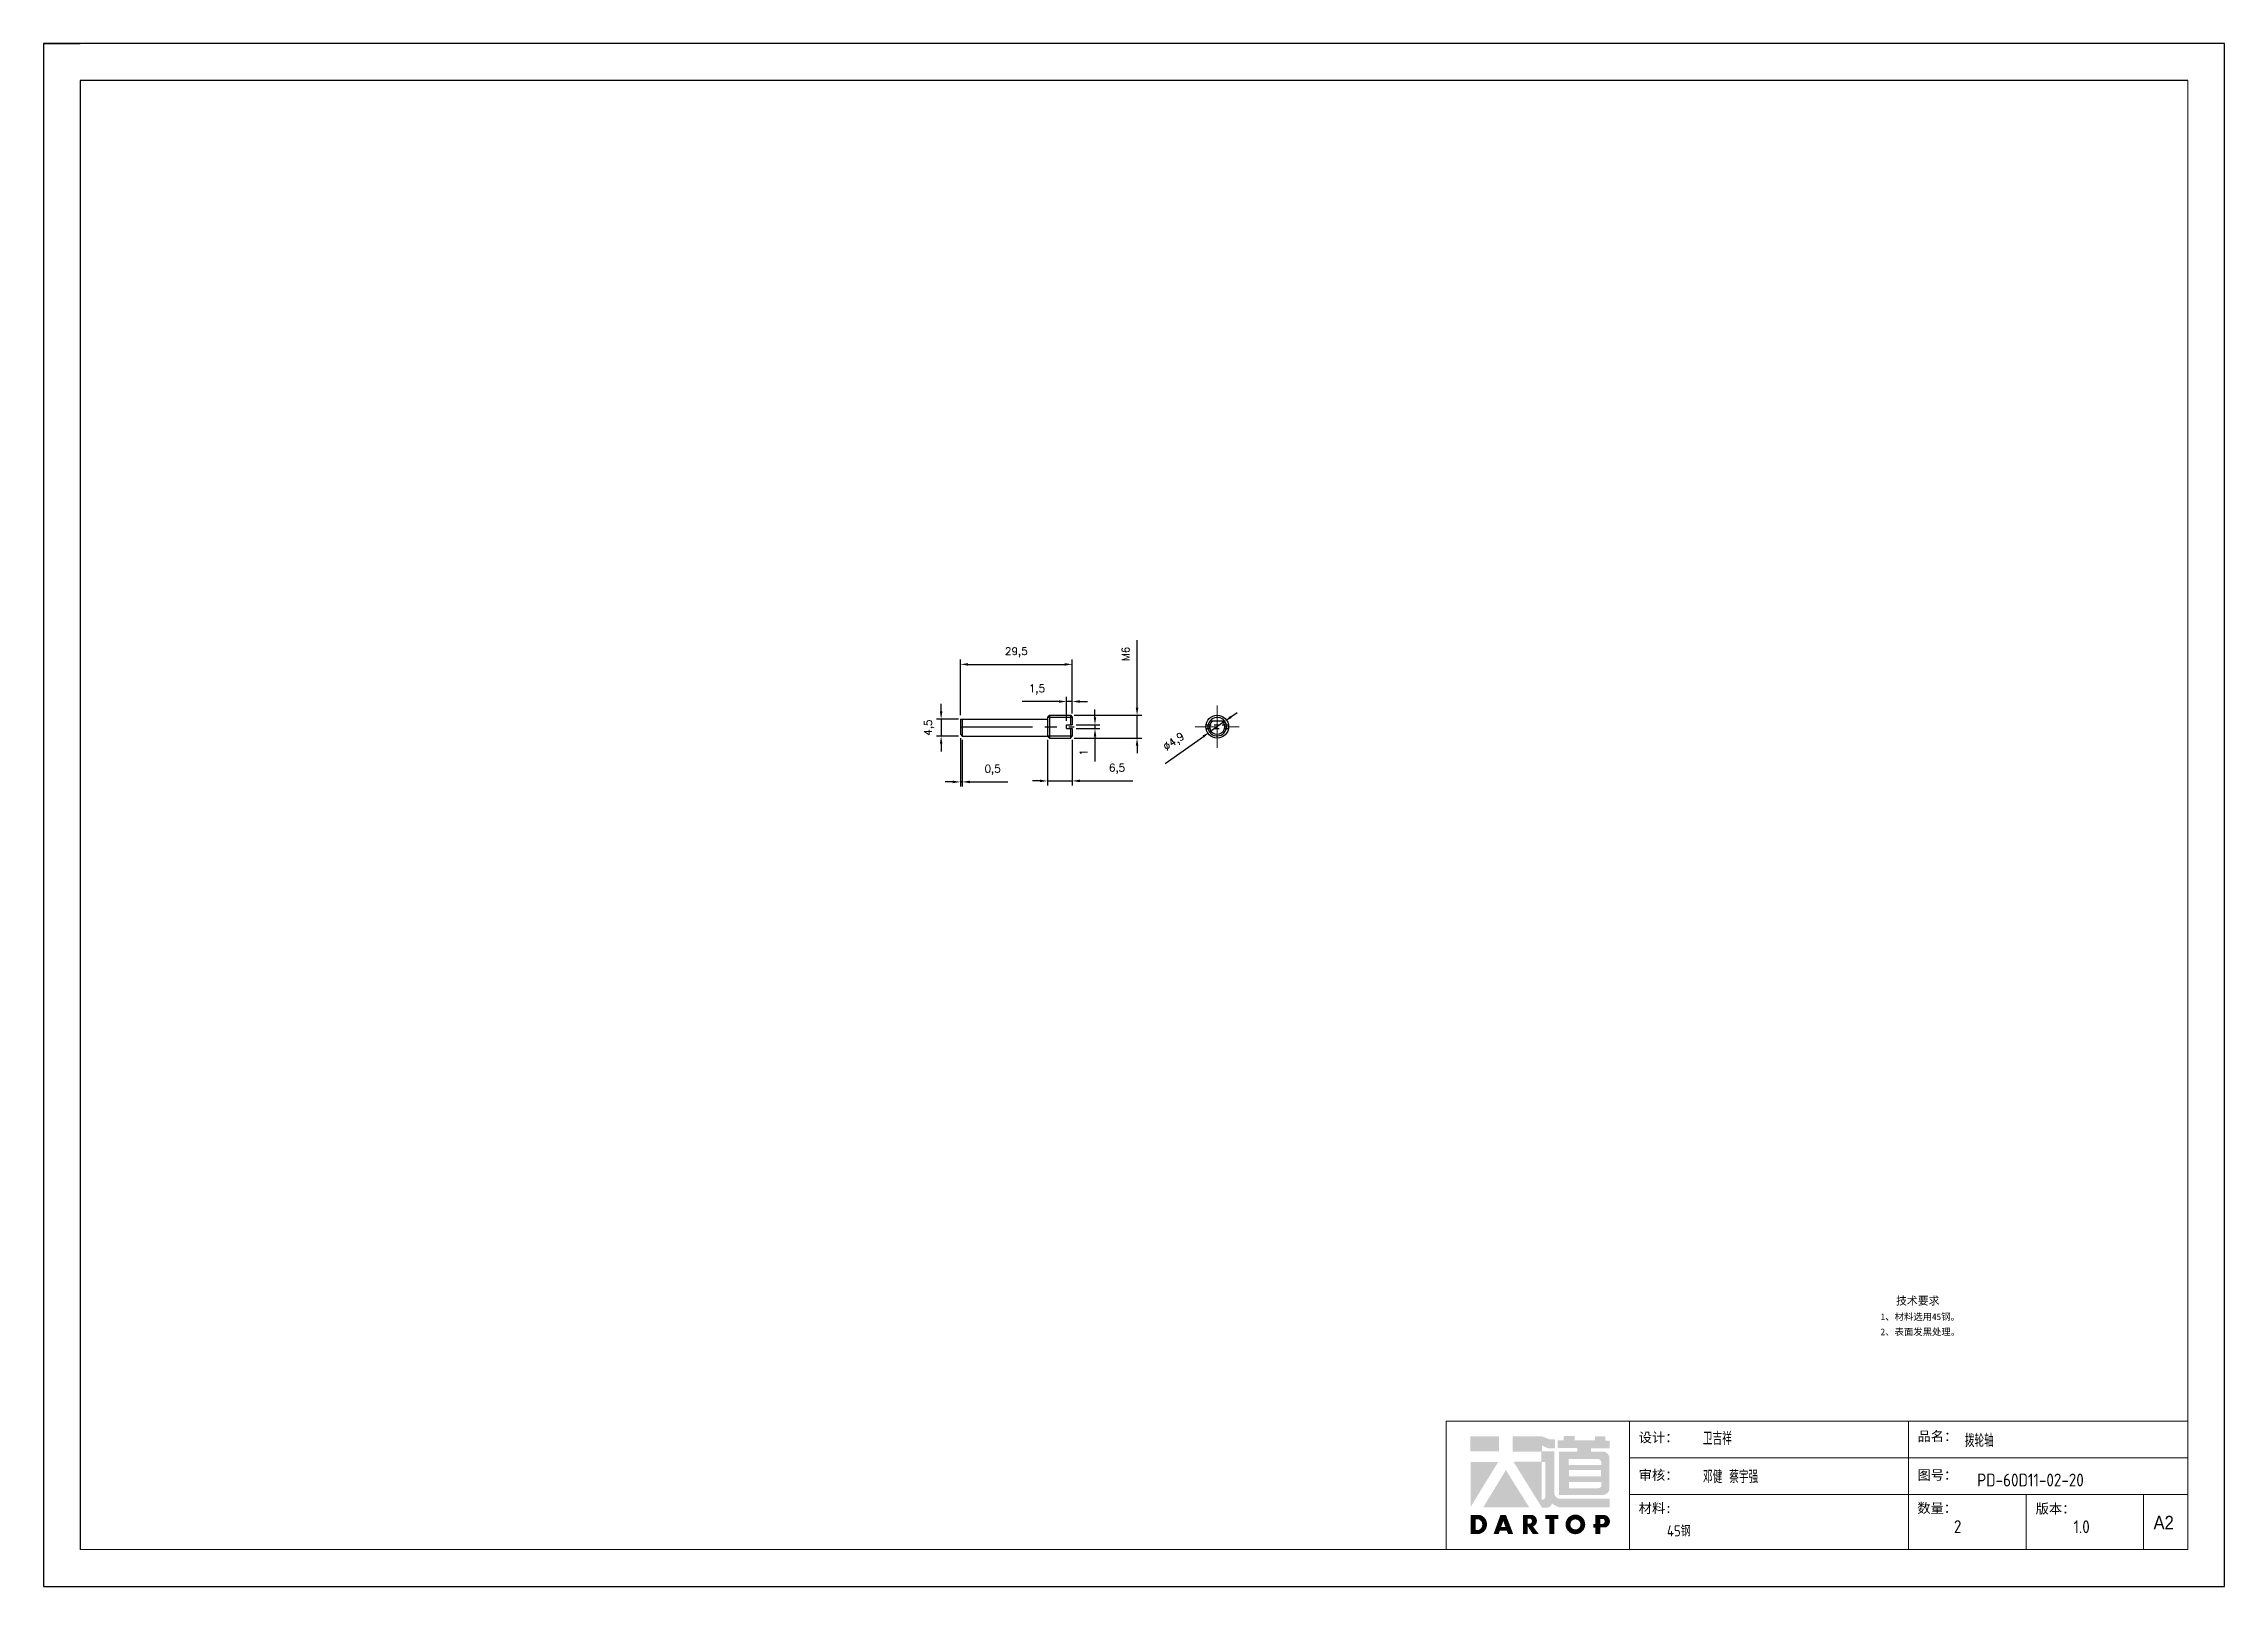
# Model space of a CAD drawing. Header units: millimetres. Extents: x -30327 to 34858, y 4015 to 75103.
# Drawn here: x 21243 to 21818, y 52753 to 53159 of the extents above; entities that cross this region are included whole.
import ezdxf

# ---------------------------------------------------------------- set-up
doc = ezdxf.new("R2010")
doc.units = ezdxf.units.MM
doc.linetypes.add('ACAD_ISO02W100', pattern=[15, 12, -3])
doc.linetypes.add('CENTER2', pattern=[28.575, 19.05, -3.175, 3.175, -3.175])
for name, color, linetype in [('3', 3, 'ACAD_ISO02W100'), ('print', 30, 'Continuous'), ('red', 1, 'CENTER2'), ('yellow', 2, 'Continuous')]:
    doc.layers.add(name, color=color, linetype=linetype)
doc.layers.add('A-TITLEBLOCK', color=7, linetype='Continuous', lineweight=18)
doc.layers.add('cen', color=1, linetype='CENTER2', lineweight=9)
doc.styles.add('GB', font='GBENOR.SHX', dxfattribs={"bigfont": 'gbcbig.shx'})
doc.styles.add('HZ', font='')
doc.styles.add('SLDTEXTSTYLE0', font='simfang.ttf', dxfattribs={"bigfont": 'bigfont'})
doc.styles.add('SLDTEXTSTYLE1', font='Gothic.ttf', dxfattribs={"width": 0.913})
doc.styles.get("Standard").update_dxf_attribs({"font": 'txt', "bigfont": 'gbcbig.shx'})
doc.styles.get('HZ').set_extended_font_data('SimSun')
doc.dimstyles.new('mini', dxfattribs={"dimtxt": 2, "dimasz": 2, "dimexe": 1.25, "dimexo": 1, "dimgap": 2, "dimtad": 1, "dimtxsty": 'Standard', "dimcen": 2.5, "dimadec": 0, "dimazin": 0, "dimtfac": 1, "dimtmove": 0, "dimatfit": 3, "dimfxl": 0, "dimarcsym": 0})

msp = doc.modelspace()

# ---------------------------------------------------------------- texts
at = {"layer": 'yellow', "style": 'HZ'}
for s, height, p in [('1、材料选用45钢。', 1.764, (21727.61, 52822.8653)), ('技术要求', 2.1, (21731.6666, 52826.9068)), ('2、表面发黑处理。', 1.764, (21727.61, 52818.8776))]:
    msp.add_text(s, height=height, dxfattribs=at).set_placement(p)

# ---------------------------------------------------------------- blocks, each defined once
blk = doc.blocks.new('*D1350')
at = {"layer": 'Defpoints', "color": 0}
for p in [(21485.05, 52977.19), (21485.55, 52976.69), (21485.05, 52964.64)]:
    blk.add_point(p, dxfattribs=at)
at = {"layer": 'yellow', "color": 0, "lineweight": -2}
for p, q in [((21485.05, 52976.19), (21485.05, 52963.39)), ((21485.55, 52975.69), (21485.55, 52963.39)), ((21483.05, 52964.64), (21481.05, 52964.64)), ((21485.05, 52964.64), (21485.55, 52964.64)), ((21487.55, 52964.64), (21497.55, 52964.64))]:
    blk.add_line(p, q, dxfattribs=at)
at = {"layer": 'yellow', "color": 0}
for points in [[(21483.05, 52964.97), (21483.05, 52964.3), (21485.05, 52964.64)], [(21487.55, 52964.97), (21487.55, 52964.3), (21485.55, 52964.64)]]:
    blk.add_solid(points, dxfattribs=at)
at = {"layer": 'yellow', "color": 0, "insert": (21493.55, 52967.8), "char_height": 2, "attachment_point": 5}
blk.add_mtext('0,5', dxfattribs=at)
blk = doc.blocks.new('*D1351')
at = {"layer": 'Defpoints', "color": 0}
for p in [(21485.55, 52981.19), (21479.98, 52976.69), (21485.55, 52976.69)]:
    blk.add_point(p, dxfattribs=at)
at = {"layer": 'yellow', "color": 0, "lineweight": -2}
for p, q in [((21484.55, 52981.19), (21478.73, 52981.19)), ((21479.98, 52983.19), (21479.98, 52985.19)), ((21479.98, 52981.19), (21479.98, 52976.69)), ((21484.55, 52976.69), (21478.73, 52976.69)), ((21479.98, 52974.69), (21479.98, 52972.69))]:
    blk.add_line(p, q, dxfattribs=at)
at = {"layer": 'yellow', "color": 0}
for points in [[(21479.65, 52983.19), (21480.32, 52983.19), (21479.98, 52981.19)], [(21479.65, 52974.69), (21480.32, 52974.69), (21479.98, 52976.69)]]:
    blk.add_solid(points, dxfattribs=at)
at = {"layer": 'yellow', "color": 0, "insert": (21476.82, 52978.94), "char_height": 2, "attachment_point": 5, "rotation": 90}
blk.add_mtext('4,5', dxfattribs=at)
blk = doc.blocks.new('*D1352')
at = {"layer": 'Defpoints', "color": 0}
for p in [(21513.05, 52985.82), (21513.05, 52979.69), (21514.55, 52981.69)]:
    blk.add_point(p, dxfattribs=at)
at = {"layer": 'yellow', "color": 0, "lineweight": -2}
for p, q in [((21511.05, 52985.82), (21501.38, 52985.82)), ((21513.05, 52980.69), (21513.05, 52987.07)), ((21514.55, 52985.82), (21513.05, 52985.82)), ((21514.55, 52982.69), (21514.55, 52987.07)), ((21516.55, 52985.82), (21518.55, 52985.82))]:
    blk.add_line(p, q, dxfattribs=at)
at = {"layer": 'yellow', "color": 0}
for points in [[(21511.05, 52986.15), (21511.05, 52985.48), (21513.05, 52985.82)], [(21516.55, 52986.15), (21516.55, 52985.48), (21514.55, 52985.82)]]:
    blk.add_solid(points, dxfattribs=at)
at = {"layer": 'yellow', "color": 0, "insert": (21505.22, 52988.98), "char_height": 2, "attachment_point": 5}
blk.add_mtext('1,5', dxfattribs=at)
blk = doc.blocks.new('*D1353')
at = {"layer": 'Defpoints', "color": 0}
for p in [(21508.05, 52976.69), (21514.55, 52976.69), (21514.55, 52964.9)]:
    blk.add_point(p, dxfattribs=at)
at = {"layer": 'yellow', "color": 0, "lineweight": -2}
for p, q in [((21508.05, 52975.69), (21508.05, 52963.65)), ((21514.55, 52975.69), (21514.55, 52963.65)), ((21506.05, 52964.9), (21504.05, 52964.9)), ((21508.05, 52964.9), (21514.55, 52964.9)), ((21516.55, 52964.9), (21530.51, 52964.9))]:
    blk.add_line(p, q, dxfattribs=at)
at = {"layer": 'yellow', "color": 0}
for points in [[(21506.05, 52965.24), (21506.05, 52964.57), (21508.05, 52964.9)], [(21516.55, 52965.24), (21516.55, 52964.57), (21514.55, 52964.9)]]:
    blk.add_solid(points, dxfattribs=at)
at = {"layer": 'yellow', "color": 0, "insert": (21526.34, 52968.07), "char_height": 2, "attachment_point": 5}
blk.add_mtext('6,5', dxfattribs=at)
blk = doc.blocks.new('*D1354')
at = {"layer": 'Defpoints', "color": 0}
for p in [(21514.55, 52995.61), (21485.05, 52981.19), (21514.55, 52981.69)]:
    blk.add_point(p, dxfattribs=at)
at = {"layer": 'yellow', "color": 0, "lineweight": -2}
for p, q in [((21485.05, 52982.19), (21485.05, 52996.86)), ((21514.55, 52982.69), (21514.55, 52996.86)), ((21487.05, 52995.61), (21512.55, 52995.61))]:
    blk.add_line(p, q, dxfattribs=at)
at = {"layer": 'yellow', "color": 0}
for points in [[(21487.05, 52995.94), (21487.05, 52995.27), (21485.05, 52995.61)], [(21512.55, 52995.94), (21512.55, 52995.27), (21514.55, 52995.61)]]:
    blk.add_solid(points, dxfattribs=at)
at = {"layer": 'yellow', "color": 0, "insert": (21499.8, 52998.77), "char_height": 2, "attachment_point": 5}
blk.add_mtext('29,5', dxfattribs=at)
blk = doc.blocks.new('*D1355')
at = {"layer": 'Defpoints', "color": 0}
for p in [(21514.55, 52979.69), (21514.55, 52978.69), (21520.53, 52978.69)]:
    blk.add_point(p, dxfattribs=at)
at = {"layer": 'yellow', "color": 0, "lineweight": -2}
for p, q in [((21515.55, 52979.69), (21521.78, 52979.69)), ((21520.53, 52981.69), (21520.53, 52983.69)), ((21520.53, 52979.69), (21520.53, 52978.69)), ((21515.55, 52978.69), (21521.78, 52978.69)), ((21520.53, 52976.69), (21520.53, 52970.02))]:
    blk.add_line(p, q, dxfattribs=at)
at = {"layer": 'yellow', "color": 0}
for points in [[(21520.2, 52981.69), (21520.87, 52981.69), (21520.53, 52979.69)], [(21520.2, 52976.69), (21520.87, 52976.69), (21520.53, 52978.69)]]:
    blk.add_solid(points, dxfattribs=at)
at = {"layer": 'yellow', "color": 0, "insert": (21517.53, 52972.36), "char_height": 2, "attachment_point": 5, "rotation": 90}
blk.add_mtext('1', dxfattribs=at)
blk = doc.blocks.new('*D1356')
at = {"layer": 'Defpoints', "color": 0}
for p in [(21514.05, 52982.19), (21514.05, 52976.19), (21531.62, 52976.19)]:
    blk.add_point(p, dxfattribs=at)
at = {"layer": 'yellow', "color": 0, "lineweight": -2}
for p, q in [((21531.62, 52984.19), (21531.62, 53002.02)), ((21515.05, 52982.19), (21532.87, 52982.19)), ((21531.62, 52976.19), (21531.62, 52982.19)), ((21515.05, 52976.19), (21532.87, 52976.19)), ((21531.62, 52974.19), (21531.62, 52972.19))]:
    blk.add_line(p, q, dxfattribs=at)
at = {"layer": 'yellow', "color": 0}
for points in [[(21531.29, 52984.19), (21531.95, 52984.19), (21531.62, 52982.19)], [(21531.29, 52974.19), (21531.95, 52974.19), (21531.62, 52976.19)]]:
    blk.add_solid(points, dxfattribs=at)
at = {"layer": 'yellow', "color": 0, "insert": (21528.62, 52998.36), "char_height": 2, "attachment_point": 5, "rotation": 90}
blk.add_mtext('M6', dxfattribs=at)
blk = doc.blocks.new('*D1357')
at = {"layer": 'Defpoints', "color": 0}
for p in [(21554.74, 52980.6), (21550.74, 52977.78)]:
    blk.add_point(p, dxfattribs=at)
at = {"layer": 'yellow', "color": 0, "lineweight": -2}
for p, q in [((21554.74, 52980.6), (21550.74, 52977.78)), ((21556.38, 52981.76), (21558.01, 52982.91)), ((21539.03, 52969.51), (21549.11, 52976.62))]:
    blk.add_line(p, q, dxfattribs=at)
at = {"layer": 'yellow', "color": 0}
for points in [[(21556.18, 52982.03), (21556.57, 52981.49), (21554.74, 52980.6)], [(21548.91, 52976.89), (21549.3, 52976.35), (21550.74, 52977.78)]]:
    blk.add_solid(points, dxfattribs=at)
at = {"layer": 'yellow', "color": 0, "insert": (21541.43, 52975.07), "char_height": 2, "attachment_point": 5, "rotation": 35.24224}
blk.add_mtext('∅4,9', dxfattribs=at)
blk = doc.blocks.new('Dartop Logo')
at = {"true_color": 0xc40018}
h = blk.add_hatch(color=12, dxfattribs=at)
h.set_gradient(color1=(196, 0, 24), color2=(196, 0, 24), tint=1)
h.paths.add_polyline_path([(30.39, -3.87), (33.08, -5.04), (35.99, -5.04), (35.99, -1.19), (33.59, -1.19), (30.46, 0.05), (17.94, 0.05), (17.94, -6.46), (30.12, -6.46), (30.12, -6.59), (30.12, -10.75), (18.31, -10.75), (30.46, -30.31), (32.87, -30.31, 0.279375), (34.63, -28.6), (34.63, -28.51), (34.84, -28.51, 0.143145), (38.15, -30.2), (59.27, -30.2), (59.27, -26.49), (38.06, -26.49, -0.414214), (35.75, -24.18), (35.75, -6.26), (30.39, -6.26)])
h.paths.add_polyline_path([(30.25, -10.84), (31.8, -10.84), (31.8, -26.02, -0.088936), (30.9, -26.94), (30.24, -26.94)], flags=16)
h = blk.add_hatch(color=12, dxfattribs=at)
h.set_gradient(color1=(196, 0, 24), color2=(196, 0, 24), tint=1)
h.paths.add_polyline_path([(59.24, -1.73), (57.36, -1.73), (57.36, 0.06), (53.06, 0.06), (53.06, -1.64), (44.29, -1.64), (44.29, 0.15), (39.7, 0.15), (39.7, -1.67), (37.16, -1.67), (37.16, -4.97), (45.54, -4.97), (45.54, -6.42), (37.73, -6.42), (37.73, -24.88), (56.26, -24.88, 0.414214), (59.15, -21.99), (59.15, -9.35, 0.414214), (56.26, -6.46), (51.36, -6.46), (51.36, -5.03), (59.24, -5.03)])
h.paths.add_polyline_path([(54.21, -9.59, -0.414214), (55.66, -11.04), (55.66, -12.1), (41.79, -12.1), (41.79, -9.59)], flags=16)
h.paths.add_polyline_path([(55.57, -14.33), (55.57, -17.01), (41.88, -17.01), (41.88, -14.33)], flags=16)
h.paths.add_polyline_path([(55.75, -19.43), (55.75, -20.57, -0.414214), (54.3, -22.02), (41.88, -22.02), (41.88, -19.43)], flags=16)
h = blk.add_hatch(color=12, dxfattribs=at)
h.set_gradient(color1=(196, 0, 24), color2=(196, 0, 24), tint=1)
h.paths.add_polyline_path([(12.18, 0), (0, 0), (0, -6.37), (12.18, -6.37)])
h = blk.add_hatch(color=12, dxfattribs=at)
h.set_gradient(color1=(196, 0, 24), color2=(196, 0, 24), tint=1)
h.paths.add_polyline_path([(11.79, -10.83), (0.03, -10.83), (0.03, -30.03)])
h = blk.add_hatch(color=12, dxfattribs=at)
h.set_gradient(color1=(196, 0, 24), color2=(196, 0, 24), tint=1)
h.paths.add_polyline_path([(15.05, -14.31), (5.44, -30.15), (25.01, -30.15)])
at = {"true_color": 0x646464}
h = blk.add_hatch(color=251, dxfattribs=at)
h.set_gradient(color1=(100, 100, 100), color2=(100, 100, 100), tint=1)
h.paths.add_polyline_path([(4.15, -33.43), (0.11, -33.43), (0.11, -41.5), (3.51, -41.5, 0.793016)])
h.paths.add_polyline_path([(3.57, -39.73), (2.16, -39.73), (2.16, -35.19), (3.42, -35.19, -0.671361)], flags=16)
h = blk.add_hatch(color=251, dxfattribs=at)
h.set_gradient(color1=(100, 100, 100), color2=(100, 100, 100), tint=1)
h.paths.add_polyline_path([(15.08, -33.36), (12.78, -33.36), (9.82, -41.51), (12, -41.51), (12.51, -40.06), (15.46, -40.06), (15.99, -41.52), (18.19, -41.52)])
h.paths.add_polyline_path([(14.9, -38.51), (13.07, -38.51), (13.97, -35.95)], flags=16)
h = blk.add_hatch(color=251, dxfattribs=at)
h.set_gradient(color1=(100, 100, 100), color2=(100, 100, 100), tint=1)
h.paths.add_polyline_path([(26.27, -33.36), (22.3, -33.36), (22.3, -41.51), (24.4, -41.51), (24.4, -38.28), (26.55, -41.54), (29.09, -41.54), (26.61, -38.3, 0.744055)])
h.paths.add_polyline_path([(24.38, -37.08), (24.38, -34.94), (25.32, -34.94, -0.796809), (25.3, -37.08)], flags=16)
h = blk.add_hatch(color=251, dxfattribs=at)
h.set_gradient(color1=(100, 100, 100), color2=(100, 100, 100), tint=1)
h.paths.add_polyline_path([(37.44, -33.4), (31.88, -33.4), (31.88, -35.16), (33.61, -35.16), (33.61, -41.52), (35.69, -41.52), (35.69, -35.16), (37.44, -35.16)])
h = blk.add_hatch(color=251, dxfattribs=at)
h.set_gradient(color1=(100, 100, 100), color2=(100, 100, 100), tint=1)
h.paths.add_polyline_path([(40.46, -37.41, 1), (48.83, -37.41, 1)])
h.paths.add_polyline_path([(46.8, -37.41, -1), (42.5, -37.41, -1)], flags=16)
h = blk.add_hatch(color=251, dxfattribs=at)
h.set_gradient(color1=(100, 100, 100), color2=(100, 100, 100), tint=1)
h.paths.add_polyline_path([(56.85, -33.38), (56.73, -33.38), (53.19, -33.38), (53.19, -37.19), (52.26, -37.19), (52.26, -38.73), (53.18, -38.73), (53.18, -41.5), (55.24, -41.5), (55.24, -38.72), (57.51, -38.72, 0.812304)])
h.paths.add_polyline_path([(55.21, -37.18), (55.21, -35.05), (56.39, -35.05, -0.778213), (56.27, -37.18)], flags=16)
blk = doc.blocks.new('DT-A2-TITLE')
for p, q in [((594, 420), (0, 420)), ((0, 420), (0, 420)), ((0, 420), (0, 0)), ((0, 420), (10, 420)), ((594, 0), (594, 420)), ((10, 410), (10, 10)), ((584, 410), (10, 410))]:
    blk.add_line(p, q)
at = {"layer": 'A-TITLEBLOCK', "color": 7}
for p, q in [((584, 410), (584, 10)), ((594, 0), (594, 297)), ((382, 10), (382, 45)), ((584, 45), (382, 45)), ((432, 45), (432, 10)), ((508, 45), (508, 10)), ((584, 35), (432, 35)), ((432, 25), (584.08, 25)), ((540, 10), (540, 25)), ((572, 10), (572, 25)), ((10, 10), (584, 10)), ((0, 0), (594, 0))]:
    blk.add_line(p, q, dxfattribs=at)
at = {"layer": 'A-TITLEBLOCK', "xscale": 0.6400000000000001, "yscale": 0.6400000000000001, "zscale": 0.6400000000000001}
blk.add_blockref('Dartop Logo', (388.65, 40.81), dxfattribs=at)
at = {"style": 'GB'}
for tag, p, height in [('#设计', (451.96, 38.52), 3.5), ('#品名', (523.32, 37.95), 3.5), ('#审核', (451.99, 28.1), 3.5), ('#图号', (526.67, 27.2), 3.5), ('#数量', (520.33, 14.51), 3.5), ('#版本', (552.92, 14.47), 3.5), ('#材料说明', (442.15, 13.59), 3)]:
    blk.add_attdef(tag, p, '', height=height, dxfattribs=at)
at = {"layer": 'A-TITLEBLOCK', "color": 7, "attachment_point": 1}
for s, insert, char_height, style in [('设计：', (434.47, 41.87), 2.646, 'SLDTEXTSTYLE0'), ('品名：', (510.43, 42.19), 2.646, 'SLDTEXTSTYLE0'), ('审核：', (434.47, 31.64), 2.646, 'SLDTEXTSTYLE0'), ('图号：', (510.4, 31.66), 2.646, 'SLDTEXTSTYLE0'), ('材料:', (434.47, 22.62), 2.646, 'SLDTEXTSTYLE0'), ('数量：', (510.35, 22.64), 2.646, 'SLDTEXTSTYLE0'), ('版本：', (542.59, 22.48), 2.646, 'SLDTEXTSTYLE0'), ('A2', (574.7, 19.21), 3.704, 'SLDTEXTSTYLE1')]:
    blk.add_mtext(s, dxfattribs=dict(at, insert=insert, char_height=char_height, style=style))

# ---------------------------------------------------------------- dimensions: what is measured, and where the dimension line sits
at = {"layer": 'yellow'}
for base, p1, p2, picture, middle in [((21514.5496, 52995.6077), (21485.0496, 52981.1903), (21514.5496, 52981.6903), '*D1354', (21499.7996, 52995.6077)), ((21485.0496, 52964.6362), (21485.5496, 52976.6903), (21485.0496, 52977.1903), '*D1350', (21493.5496, 52964.6362)), ((21514.5496, 52964.903), (21508.0496, 52976.6903), (21514.5496, 52976.6903), '*D1353', (21526.3412, 52964.903))]:
    dim = msp.add_linear_dim(base=base, p1=p1, p2=p2, dimstyle='mini', dxfattribs=at)
    dim.commit()
    dim.dimension.update_dxf_attribs({"geometry": picture, "text_midpoint": middle, "dimtype": 160})
dim = msp.add_linear_dim(base=(21531.6185, 52976.1903), p1=(21514.0496, 52982.1903), p2=(21514.0496, 52976.1903), angle=90, text='M6', dimstyle='mini', dxfattribs=at)
dim.commit()
dim.dimension.update_dxf_attribs({"geometry": '*D1356', "text_midpoint": (21531.6185, 52998.357), "dimtype": 160})
dim = msp.add_linear_dim(base=(21513.0496, 52985.8171), p1=(21514.5496, 52981.6903), p2=(21513.0496, 52979.6903), dimstyle='mini', dxfattribs=at)
dim.commit()
dim.dimension.update_dxf_attribs({"geometry": '*D1352', "text_midpoint": (21505.2162, 52988.9838)})
dim = msp.add_linear_dim(base=(21479.9844, 52976.6903), p1=(21485.5496, 52981.1903), p2=(21485.5496, 52976.6903), angle=90, dimstyle='mini', dxfattribs=at)
dim.commit()
dim.dimension.update_dxf_attribs({"geometry": '*D1351', "text_midpoint": (21479.9844, 52978.9403), "dimtype": 160})
dim = msp.add_linear_dim(base=(21520.5333, 52978.6903), p1=(21514.5496, 52979.6903), p2=(21514.5496, 52978.6903), angle=90, dimstyle='mini', dxfattribs=at)
dim.commit()
dim.dimension.update_dxf_attribs({"geometry": '*D1355', "text_midpoint": (21517.5333, 52972.357)})
dim = msp.add_diameter_dim_2p(p1=(21554.7418, 52980.6041), p2=(21550.7399, 52977.7766), dimstyle='mini', dxfattribs=at)
dim.commit()
dim.dimension.update_dxf_attribs({"geometry": '*D1357', "text_midpoint": (21541.426, 52975.0734)})

# ---------------------------------------------------------------- linework, layer by layer
for p, q in [((21485.0496, 52981.1903), (21508.0496, 52981.1903)), ((21485.0496, 52981.1903), (21485.0496, 52977.1903)), ((21485.5496, 52981.1903), (21485.5496, 52976.6903)), ((21508.5496, 52982.1903), (21508.0496, 52981.6903)), ((21508.0496, 52981.6903), (21514.5496, 52981.6903)), ((21508.0496, 52981.6903), (21508.0496, 52976.6903)), ((21508.5496, 52982.1903), (21514.0496, 52982.1903)), ((21508.5496, 52982.1903), (21508.5496, 52976.1903)), ((21513.0496, 52978.6903), (21513.0496, 52979.6903)), ((21513.0496, 52979.6903), (21514.5496, 52979.6903)), ((21514.0496, 52982.1903), (21514.0496, 52979.6903)), ((21514.0496, 52982.1903), (21514.5496, 52981.6903)), ((21514.5496, 52981.6903), (21514.5496, 52979.6903)), ((21550.8037, 52980.6903), (21554.678, 52980.6903)), ((21485.0496, 52977.1903), (21485.5496, 52976.6903)), ((21485.5496, 52976.6903), (21508.0496, 52976.6903)), ((21514.5496, 52976.6903), (21508.0496, 52976.6903)), ((21508.0496, 52976.6903), (21508.5496, 52976.1903)), ((21508.5496, 52976.1903), (21514.0496, 52976.1903)), ((21513.0496, 52978.6903), (21514.5496, 52978.6903)), ((21514.0496, 52978.6903), (21514.0496, 52976.1903)), ((21514.0496, 52976.1903), (21514.5496, 52976.6903)), ((21514.5496, 52978.6903), (21514.5496, 52976.6903))]:
    msp.add_line(p, q)
msp.add_circle((21552.7408, 52979.1903), 3)
for radius, start, end in [(2.45, 38.2697717, 37.7520013), (2, 131.4096221, 48.5903779)]:
    msp.add_arc((21552.7408, 52979.1903), radius, start, end)
at = {"layer": '3'}
for p, q in [((21549.7828, 52979.6903), (21551.1463, 52979.6903)), ((21551.9285, 52979.6903), (21553.3399, 52979.6903)), ((21554.0201, 52979.6903), (21555.6989, 52979.6903)), ((21549.7828, 52978.6903), (21550.9933, 52978.6903)), ((21551.8605, 52978.6903), (21553.2549, 52978.6903)), ((21554.5302, 52978.6903), (21555.6989, 52978.6903))]:
    msp.add_line(p, q, dxfattribs=at)
at = {"layer": 'cen'}
for p, q in [((21552.7408, 52984.7596), (21552.7408, 52973.5922)), ((21546.8936, 52979.1903), (21552.7408, 52979.1903)), ((21554.7408, 52979.1903), (21558.5147, 52979.1903))]:
    msp.add_line(p, q, dxfattribs=at)
at = {"layer": 'print'}
msp.add_lwpolyline([(21243.4127, 52752.7093), (21818.2147, 52752.7093), (21818.2147, 53159.1349), (21243.4127, 53159.1349)], close=True, dxfattribs=at)
at = {"layer": 'red'}
msp.add_line((21485.0496, 52979.1903), (21515.0496, 52979.1903), dxfattribs=at)

# ---------------------------------------------------------------- block references
at = {"xscale": 0.9676800000000001, "yscale": 0.9676800000000001, "zscale": 0.9676800000000001}
msp.add_blockref('DT-A2-TITLE', (21243.4127, 52752.7093), dxfattribs=at).add_auto_attribs({'#设计': '卫吉祥', '#审核': '邓健 蔡宇强', '#材料说明': '45钢', '#品名': '拨轮轴', '#图号': 'PD-60D11-02-20', '#数量': '2', '#版本': '1.0'})

msp.set_redraw_order([(e.dxf.handle, doc.entitydb.next_handle()) for e in msp.query("TEXT MTEXT ATTDEF DIMENSION ARC_DIMENSION")])  # texts and dimensions are drawn at this point

doc.saveas('drawing.dxf')
